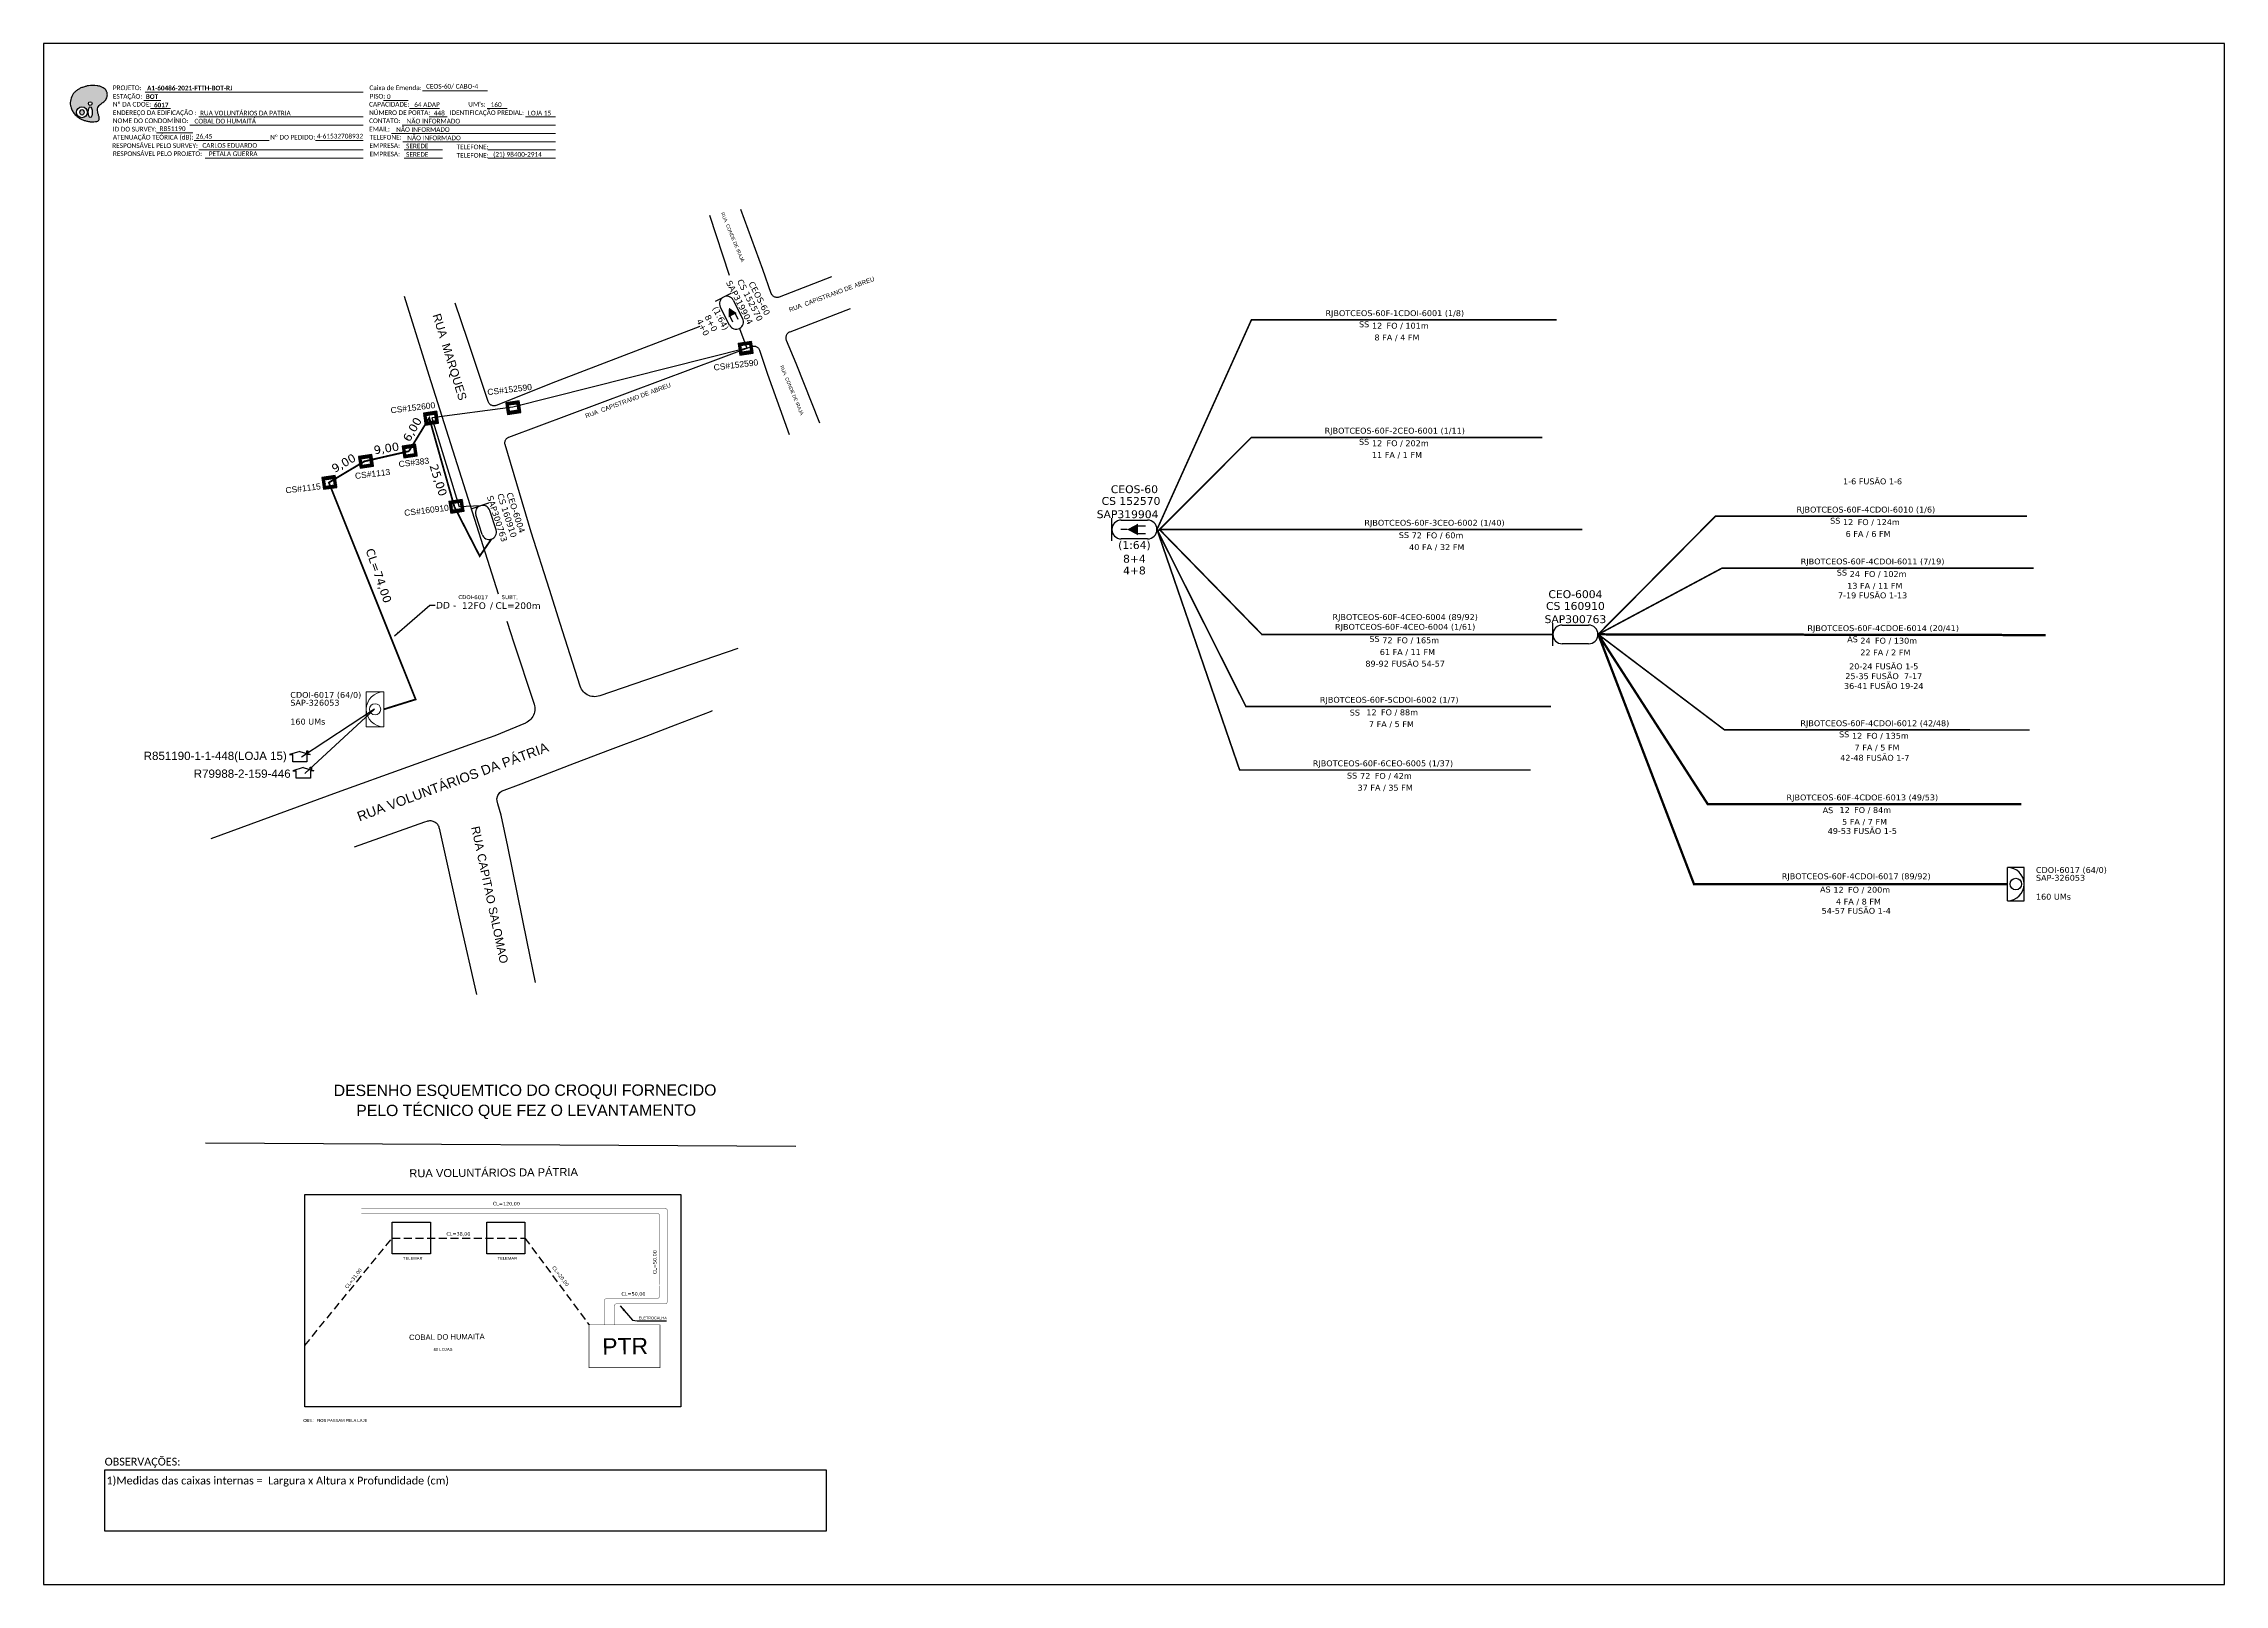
# Model space of a CAD drawing. Extents: x -4 to 837, y 1 to 595.
import ezdxf
from ezdxf.enums import TextEntityAlignment as Align

# ---------------------------------------------------------------- set-up
doc = ezdxf.new("R2010")
doc.units = 0
doc.linetypes.add('DASHED', pattern=[0.75, 0.5, -0.25])
doc.linetypes.add('PHANTOM2', pattern=[1.25, 0.625, -0.125, 0.125, -0.125, 0.125, -0.125])
for name, color, linetype in [('10.1-Caixas Subterrâneas', 5, 'Continuous'), ('CAP a instalar', 1, 'Continuous'), ('CAP a retirar', 3, 'Continuous'), ('CDO_INTERIOR', 1, 'Continuous'), ('celulas gpon', 7, 'Continuous'), ('CEO', 1, 'Continuous'), ('CEOS', 1, 'Continuous'), ('label_cabos', 7, 'Continuous'), ('Legenda', 1, 'Continuous'), ('QUADRA', 7, 'Continuous'), ('surveys', 7, 'Continuous'), ('surveys legendas', 7, 'Continuous')]:
    doc.layers.add(name, color=color, linetype=linetype)
for name, color, linetype, lineweight in [('20.1-CDO_INTERIOR', 1, 'Continuous', 0), ('Segmento Logradouro Texto', 238, 'Continuous', 0), ('Texto_Cabos', 1, 'Continuous', 20)]:
    doc.layers.add(name, color=color, linetype=linetype, lineweight=lineweight)
doc.layers.add('DROP DE CLIENTE', color=140, linetype='Continuous', plot=False)
doc.layers.add('EXTRA', color=50, linetype='Continuous', plot=False)
doc.styles.add('ARIAL', font='arial.ttf')
doc.styles.add('DIGICADE', font='arial.ttf')
doc.styles.add('MtXpl_Calibri', font='calibri.ttf')
doc.styles.add('siredit', font='verdana.ttf')
doc.styles.add('WMF-Calibri0', font='calibri.ttf')
doc.styles.add('WMF-Calibri1', font='calibrib.ttf')
doc.linetypes.add('FENCELINE1', pattern='A,0.25,-0.1,[133,ltypeshp.shx,S=0.1,R=0,X=-0.1,Y=0],-0.1,1', length=1.45)
doc.dimstyles.new('CC', dxfattribs={"dimtxt": 1, "dimasz": 2, "dimexe": 0.18, "dimexo": 0.0625, "dimgap": 0.09, "dimtad": 0, "dimdec": 0, "dimrnd": 1, "dimzin": 0, "dimdsep": 46, "dimtxsty": 'siredit', "dimblk": 'NONE', "dimcen": 0, "dimse1": 1, "dimse2": 1, "dimsd1": 1, "dimsd2": 1, "dimclrt": 7, "dimadec": 0, "dimazin": 0, "dimtfac": 1, "dimtdec": 0, "dimtofl": 0, "dimtmove": 0, "dimatfit": 3, "dimfxl": 0, "dimtolj": 1, "dimtzin": 0, "dimarcsym": 0})
doc.dimstyles.new('ISO-25', dxfattribs={"dimtxt": 2.5, "dimasz": 2.5, "dimexe": 1.25, "dimexo": 0.625, "dimtad": 1, "dimtxsty": 'Standard', "dimcen": 2.5, "dimadec": 0, "dimazin": 0, "dimtfac": 1, "dimtmove": 0, "dimatfit": 3, "dimfxl": 0, "dimarcsym": 0})

# ---------------------------------------------------------------- blocks, each defined once
blk = doc.blocks.new('OI')
h = blk.add_hatch(color=40)
edge = h.paths.add_edge_path()
edge.add_spline(control_points=[(4.35, -0.67), (3.92, -0.99), (3.26, -1.5), (2.81, -2.59), (2.9, -3.5), (3.06, -4.27), (3.31, -4.85), (3.37, -5.39), (3.4, -5.88), (3.2, -6.4), (2.54, -6.61), (1.65, -6.63), (0.55, -6.67), (-0.56, -6.42), (-1.61, -6.14), (-2.77, -5.61), (-3.92, -4.77), (-4.89, -3.7), (-5.34, -2.65), (-5.6, -1.94), (-5.85, -0.96), (-5.71, 0.47), (-5.1, 2.02), (-4.14, 3.02), (-3.3, 3.61), (-2.37, 4.16), (-1.36, 4.44), (-0.56, 4.7), (0.79, 4.85), (2.24, 4.97), (3.79, 4.57), (4.67, 4.21), (5.44, 3.65), (5.76, 2.99), (6.03, 2.21), (6.01, 1.46), (5.72, 0.64), (5.31, 0.08), (4.88, -0.38), (4.51, -0.55), (4.35, -0.67)], knot_values=[0, 0, 0, 0, 1.60434, 2.417191, 3.427595, 4.282808, 4.776746, 5.304182, 5.888771, 6.258406, 6.858137, 7.79129, 8.986195, 10.124242, 11.187857, 12.242908, 13.953784, 15.414161, 16.515391, 17.349188, 17.675853, 19.552021, 21.515531, 22.568638, 23.63245, 24.621084, 25.782718, 26.745347, 27.142653, 29.870543, 31.004649, 31.921532, 32.709589, 33.801391, 34.042471, 35.192333, 35.971461, 36.628871, 37.254359, 37.836911, 37.836911, 37.836911, 37.836911], degree=3, periodic=0)
h.paths.add_polyline_path([(1.13, -0.87, -1), (-0.04, -0.87, -1)], flags=16)
edge = h.paths.add_edge_path(flags=16)
edge.add_ellipse((0.56, -3.59), major_axis=(-0.02, 1.71), ratio=0.361305, start_angle=0, end_angle=360)
h.paths.add_polyline_path([(-0.36, -3.62, -1), (-3.8, -3.62, -1)], flags=16)
edge = h.paths.add_edge_path(flags=0)
edge.add_ellipse((-2.08, -3.62), major_axis=(0, 0.885), ratio=0.758294, start_angle=0, end_angle=360)
at = {"color": 40}
for centre, radius in [((-2.08, -3.62), 1.72), ((0.54, -0.87), 0.587)]:
    blk.add_circle(centre, radius, dxfattribs=at)
blk.add_ellipse((-2.08, -3.62), major_axis=(0, 0.885), ratio=0.758294, start_param=-3.141592653589792, end_param=3.141592653589792, dxfattribs=at)
blk.add_ellipse((0.56, -3.59), major_axis=(-0.02, 1.71), ratio=0.361305, dxfattribs=at)
at = {"color": 40, "start_tangent": (-0.800898, -0.598801), "end_tangent": (-0.800898, -0.598801)}
blk.add_spline([(4.35, -0.67), (3.2, -1.78), (2.9, -2.54), (2.92, -3.55), (3.12, -4.38), (3.28, -4.85), (3.37, -5.37), (3.35, -5.95), (3.2, -6.29), (2.66, -6.55), (1.73, -6.63), (0.54, -6.62), (-0.58, -6.41), (-1.6, -6.11), (-2.56, -5.67), (-3.95, -4.67), (-4.89, -3.56), (-5.37, -2.56), (-5.64, -1.78), (-5.72, -1.46), (-5.63, 0.42), (-4.84, 2.22), (-4.13, 2.99), (-3.27, 3.62), (-2.4, 4.09), (-1.3, 4.47), (-0.37, 4.72), (0.02, 4.77), (2.75, 4.8), (3.85, 4.53), (4.69, 4.16), (5.31, 3.68), (5.85, 2.73), (5.93, 2.5), (5.94, 1.35), (5.67, 0.62), (5.29, 0.08), (4.84, -0.36), (4.35, -0.67)], degree=3, dxfattribs=at)
blk = doc.blocks.new('SURVEY_SURVEY')
for p, q in [((0, 0.0000127), (-0.0000126, 0.000009)), ((-0.0000126, 0.000009), (-0.0000086, 0.000009)), ((-0.0000086, 0), (-0.0000086, 0.000009)), ((0.0000086, 0), (-0.0000086, 0)), ((0, 0.0000127), (0.0000126, 0.000009)), ((0.0000084, 0.0000132), (0.0000098, 0.0000132)), ((0.0000084, 0.0000103), (0.0000084, 0.0000132)), ((0.0000126, 0.000009), (0.0000086, 0.000009)), ((0.0000086, 0.000009), (0.0000086, 0)), ((0.0000098, 0.0000132), (0.0000098, 0.0000099))]:
    blk.add_line(p, q)
blk = doc.blocks.new('_None')
blk = doc.blocks.new('LEGENDA DOS CABOS')
at = {"layer": 'label_cabos', "color": 0, "style": 'siredit'}
for tag, p in [('TIPO_CABO', (2.74, 0.52)), ('ID', (4.24, 1.63)), ('CABO', (6.16, 0.47)), ('/', (9.19, 0.47)), ('METROS', (14.36, 0.47)), ('XX', (14.31, 1.67))]:
    blk.add_attdef(tag, text='', height=1, rotation=359.69, dxfattribs=at).set_placement(p, align=Align.MIDDLE_CENTER)
blk = doc.blocks.new('*X8')
at = {"color": 0, "linetype": 'Continuous'}
for p, q in [((-1.25, 0.34099), (-0.49099, 1.1)), ((-1.25, 0.517767), (-0.667767, 1.1)), ((-1.25, 0.694544), (-0.844544, 1.1)), ((-1.25, 0.87132), (-1.02132, 1.1)), ((-1.25, 1.048097), (-1.198097, 1.1)), ((-1.25, 0.164214), (-0.8035, 0.610714)), ((-1.25, -0.012563), (-0.8035, 0.433937)), ((-1.25, -0.18934), (-0.8035, 0.25716)), ((-1.25, -0.366117), (-0.8035, 0.080383)), ((-0.789214, 0.625), (-0.314214, 1.1)), ((-0.612437, 0.625), (-0.137437, 1.1)), ((-0.43566, 0.625), (0.03934, 1.1)), ((-0.258883, 0.625), (0.216117, 1.1)), ((-0.082107, 0.625), (0.392893, 1.1)), ((0.09467, 0.625), (0.56967, 1.1)), ((0.271447, 0.625), (0.746447, 1.1)), ((0.448223, 0.625), (0.923223, 1.1)), ((0.625, 0.625), (1.1, 1.1)), ((0.801777, 0.625), (1.25, 1.073223)), ((0.8035, 0.449947), (1.25, 0.896447)), ((0.8035, 0.27317), (1.25, 0.71967)), ((0.8035, 0.096393), (1.25, 0.542893)), ((0.8035, -0.080383), (1.25, 0.366117)), ((0.8035, -0.25716), (1.25, 0.18934)), ((0.8035, -0.433937), (1.25, 0.012563)), ((-1.25, -0.542893), (-0.8035, -0.096393)), ((-1.25, -0.71967), (-0.8035, -0.27317)), ((-1.25, -0.896447), (-0.8035, -0.449947)), ((-1.25, -1.073223), (-0.801777, -0.625)), ((-1.1, -1.1), (-0.625, -0.625)), ((-0.923223, -1.1), (-0.448223, -0.625)), ((-0.746447, -1.1), (-0.271447, -0.625)), ((-0.56967, -1.1), (-0.09467, -0.625)), ((-0.392893, -1.1), (0.082107, -0.625)), ((-0.216117, -1.1), (0.258883, -0.625)), ((-0.03934, -1.1), (0.43566, -0.625)), ((0.137437, -1.1), (0.612437, -0.625)), ((0.314214, -1.1), (0.789214, -0.625)), ((0.49099, -1.1), (1.25, -0.34099)), ((0.667767, -1.1), (1.25, -0.517767)), ((0.8035, -0.610714), (1.25, -0.164214)), ((0.844544, -1.1), (1.25, -0.694544)), ((1.02132, -1.1), (1.25, -0.87132)), ((1.198097, -1.1), (1.25, -1.048097))]:
    blk.add_line(p, q, dxfattribs=at)
blk = doc.blocks.new('MANHOLE_MQ')
at = {"color": 0, "linetype": 'Continuous'}
for p, q in [((0.0000062, 0.0000057), (-0.0000063, 0.0000057)), ((-0.0000063, 0.0000057), (-0.0000063, -0.0000053)), ((-0.000004, 0.0000033), (0.000004, 0.0000033)), ((-0.000004, -0.0000029), (-0.000004, 0.0000033)), ((0.000004, 0.0000033), (0.000004, -0.0000029)), ((0.0000062, -0.0000053), (0.0000062, 0.0000057)), ((-0.0000063, -0.0000053), (0.0000062, -0.0000053)), ((0.000004, -0.0000029), (-0.000004, -0.0000029)), ((0.000004, -0.0000029), (0.000004, -0.0000029))]:
    blk.add_line(p, q, dxfattribs=at)
at = {"color": 0, "linetype": 'Continuous', "xscale": 5e-06, "yscale": 5e-06, "zscale": 1e-05}
blk.add_blockref('*X8', (0, 0.0000002), dxfattribs=at)

msp = doc.modelspace()

# ---------------------------------------------------------------- linework, layer by layer
for p, q in [((837.17, 595.26), (-3.83, 595.26)), ((-3.83, 595.26), (-3.83, 1.26)), ((837.17, 1.26), (837.17, 595.26)), ((-3.83, 1.26), (837.17, 1.26))]:
    msp.add_line(p, q)
at = {"color": 7, "lineweight": 0}
for points in [[(34.76, 573.3), (41.31, 573.3)], [(35.28, 576.58), (119.43, 576.58)], [(127.22, 573.34), (136.71, 573.34)], [(142.27, 577.07), (167.4, 577.07)], [(37.42, 570.23), (45.13, 570.23)], [(52.58, 563.88), (119.43, 563.88)], [(55.99, 566.99), (119.43, 566.99)], [(134.39, 563.88), (193.56, 563.88)], [(137.27, 570.23), (148.89, 570.23)], [(144.86, 566.99), (151.8, 566.99)], [(167.22, 570.23), (174.88, 570.23)], [(182.03, 566.99), (193.54, 566.99)], [(39.74, 560.82), (53.69, 560.82)], [(54.28, 557.85), (83.14, 557.85)], [(101.02, 557.85), (119.45, 557.85)], [(130.35, 560.64), (193.56, 560.64)], [(134.64, 557.41), (193.56, 557.41)], [(55.99, 554.29), (119.43, 554.29)], [(58.48, 551.06), (119.43, 551.06)], [(135.24, 554.29), (150.04, 554.29)], [(135.24, 551.06), (150.04, 551.06)], [(167.49, 554.29), (193.56, 554.29)], [(167.52, 551.06), (193.56, 551.06)]]:
    msp.add_lwpolyline(points, dxfattribs=at)
at = {"color": 1, "linetype": 'DASHED', "ltscale": 6, "const_width": 0.127}
for points in [[(236.64, 136.16), (236.64, 145.45, 0.414214), (235.8, 146.3), (118.66, 146.3)], [(233.6, 113), (233.73, 143.39, 0.414214), (232.89, 144.23), (118.66, 144.23)], [(212.41, 101.31), (212.41, 110.6, -0.414214), (213.25, 111.44), (232.76, 111.44, 0.414214), (233.6, 112.28), (233.6, 113.72)]]:
    msp.add_lwpolyline(points, format="xyb", dxfattribs=at)
at = {"color": 3, "linetype": 'DASHED', "ltscale": 6}
msp.add_lwpolyline([(96.94, 93.38), (130.61, 134.78), (181.78, 134.78), (206.5, 101.31)], dxfattribs=at)
at = {"color": 1, "linetype": 'DASHED', "ltscale": 6}
msp.add_lwpolyline([(216.17, 101.31, 0.127, 0.127, 0), (216.17, 108.53, 0.127, 0.127, -0.414214), (217.02, 109.38, 0.127, 0.127, 0), (235.8, 109.38, 0.127, 0.127, 0.414214), (236.64, 110.22, 0.127, 0.127, 0), (236.64, 136.16, 0, 0, 0)], format="xyseb", dxfattribs=at)
at = {"color": 7, "linetype": 'PHANTOM2', "ltscale": 8, "const_width": 0.211}
msp.add_lwpolyline([(206.5, 101.31), (233.88, 101.31), (233.88, 84.84), (206.5, 84.84)], close=True, dxfattribs=at)
at = {"color": 0}
msp.add_lwpolyline([(19.73, 45.46), (297.98, 45.46), (297.98, 21.75), (19.73, 21.75)], close=True, dxfattribs=at)
at = {"layer": '20.1-CDO_INTERIOR', "color": 1, "lineweight": 18}
msp.add_lwpolyline([(120.61, 345.39), (120.6, 331.85), (127.37, 331.85), (127.38, 345.39)], close=True, dxfattribs=at)
msp.add_circle((123.99, 338.62), 2.17, dxfattribs=at)
msp.add_arc((127.38, 338.62), 6.77, 89.97241, 269.97241, dxfattribs=at)
at = {"layer": 'CAP a instalar', "color": 7, "linetype": 'Continuous', "ltscale": 5}
for p, q in [((264.53, 485.49), (267.38, 477.86)), ((267.38, 477.86), (177.15, 455.05)), ((177.15, 455.05), (145.92, 450.98)), ((145.92, 450.98), (156.44, 416.63)), ((164.61, 417.12), (156.44, 416.63)), ((156.44, 416.63), (156.44, 416.63))]:
    msp.add_line(p, q, dxfattribs=at)
at = {"layer": 'CAP a instalar', "linetype": 'FENCELINE1', "ltscale": 7}
for points, const_width in [([(154.54, 416.8), (144.89, 450.96), (137.07, 438.13)], 0.702), ([(137.07, 438.13), (119.84, 434.2), (106.17, 426.04), (139.64, 342.44), (127.38, 338.62)], 0.702), ([(168.85, 404.23), (164.34, 397.68), (154.54, 416.8), (154.54, 416.8)], 0.702), ([(595.72, 367.48), (632.61, 271.26), (753.53, 271.26)], 0.899)]:
    msp.add_lwpolyline(points, dxfattribs=dict(at, const_width=const_width))
at = {"layer": 'CAP a instalar', "color": 7, "linetype": 'FENCELINE1', "ltscale": 7, "const_width": 0.899}
for points in [[(595.64, 367.53), (768.29, 367.24)], [(758.85, 302.06), (637.93, 302.06), (595.72, 367.48)]]:
    msp.add_lwpolyline(points, dxfattribs=at)
at = {"layer": 'CAP a retirar', "color": 7, "linetype": 'Continuous', "const_width": 0.605}
for points in [[(579.68, 488.74), (461.97, 488.8), (425.53, 407.95)], [(426.01, 407.47), (461.97, 443.45), (574.2, 443.45)], [(595.61, 367.47), (640.91, 413.07), (761.1, 413.07)], [(569.64, 315.21), (457.41, 315.21), (425.53, 407.95)], [(577.53, 339.71), (459.82, 339.71), (425.53, 407.95)], [(589.53, 407.95), (426.49, 407.95)], [(426.49, 407.95), (465.98, 367.49), (578.21, 367.49)], [(763.66, 393.01), (643.49, 393.07), (595.61, 367.47)], [(762.07, 330.65), (644.36, 330.71), (595.67, 367.53)]]:
    msp.add_lwpolyline(points, dxfattribs=at)
at = {"layer": 'CDO_INTERIOR'}
for p, q in [((759.96, 277.69), (753.53, 277.69)), ((759.95, 264.84), (759.96, 277.69)), ((753.53, 264.84), (759.95, 264.84))]:
    msp.add_line(p, q, dxfattribs=at)
msp.add_lwpolyline([(753.53, 264.84), (753.53, 277.69)], dxfattribs=at)
msp.add_circle((756.74, 271.26), 2.22, dxfattribs=at)
msp.add_arc((753.53, 271.26), 6.42, 269.97241, 89.97241, dxfattribs=at)
at = {"layer": 'CEO', "color": 5}
for p, q in [((165.29, 406.04), (162.83, 413.57)), ((170.66, 407.79), (168.2, 415.32)), ((581.83, 371.1), (591.98, 371.1)), ((591.98, 363.87), (581.83, 363.87))]:
    msp.add_line(p, q, dxfattribs=at)
for points in [[(161.4, 416.07), (167.88, 418.19)], [(578.21, 363.12), (578.21, 371.85)]]:
    msp.add_lwpolyline(points, dxfattribs=at)
for centre, radius, start, end in [((165.52, 414.44), 2.82, 18.07852, 198.07852), ((167.97, 406.91), 2.82, 198.07852, 18.07852), ((581.83, 367.49), 3.62, 90, 270), ((591.98, 367.49), 3.62, 270, 90)]:
    msp.add_arc(centre, radius, start, end, dxfattribs=at)
at = {"layer": 'CEOS', "color": 7}
for p, q in [((262.13, 496.34), (265.75, 489.29)), ((260.73, 486.71), (257.1, 493.75)), ((411.76, 411.57), (421.91, 411.57)), ((421.91, 404.33), (411.76, 404.33))]:
    msp.add_line(p, q, dxfattribs=at)
for points in [[(255.3, 496), (261.35, 499.11)], [(260.76, 490.13), (261.86, 487.99)], [(262.85, 491.2), (263.95, 489.06)], [(408.14, 403.59), (408.14, 412.31)], [(414.03, 407.95), (411.59, 407.95)], [(418.04, 409.38), (421.12, 409.38)], [(418.04, 406.37), (421.12, 406.37)]]:
    msp.add_lwpolyline(points, dxfattribs=at)
for points in [[(260.43, 493.47, 0, 3.49, 0), (261.92, 490.56, 3.49, 3.49, 0)], [(414.03, 407.95, 0, 4.47, 0), (418.22, 407.95, 4.47, 4.47, 0)]]:
    msp.add_lwpolyline(points, format="xyseb", dxfattribs=at)
for centre, radius, start, end in [((259.62, 495.04), 2.82, 27.23183, 207.23183), ((263.24, 488), 2.82, 207.23183, 27.23183), ((411.76, 407.95), 3.62, 90, 270), ((421.91, 407.95), 3.62, 270, 90)]:
    msp.add_arc(centre, radius, start, end, dxfattribs=at)
at = {"layer": 'DROP DE CLIENTE'}
for points in [[(123.74, 338.66), (95.57, 320.11)], [(123.74, 338.66), (96.89, 313.86)]]:
    msp.add_lwpolyline(points, dxfattribs=at)
at = {"layer": 'DROP DE CLIENTE', "color": 7}
msp.add_lwpolyline([(58.56, 171.53), (286.24, 170.22)], dxfattribs=at)
msp.add_lwpolyline([(241.95, 69.65), (96.94, 69.65), (96.94, 151.54), (241.95, 151.54)], close=True, dxfattribs=at)
at = {"layer": 'DROP DE CLIENTE', "color": 5}
for points in [[(130.61, 140.87), (145.32, 140.87), (145.32, 128.7), (130.61, 128.7)], [(167.08, 140.87), (181.78, 140.87), (181.78, 128.7), (167.08, 128.7)]]:
    msp.add_lwpolyline(points, close=True, dxfattribs=at)
at = {"layer": 'QUADRA', "color": 4}
for p, q in [((252.93, 529.07), (260.49, 506.03)), ((159.58, 481.14), (154.89, 495.22)), ((167.61, 457.23), (159.58, 481.14)), ((249.26, 486.18), (195.21, 465.45)), ((193.6, 464.82), (170.71, 455.78)), ((195.19, 465.45), (193.6, 464.82)), ((195.21, 465.45), (195.19, 465.45)), ((167.7, 457), (167.61, 457.23)), ((167.81, 456.78), (167.7, 457)), ((167.95, 456.57), (167.81, 456.78)), ((168.1, 456.38), (167.95, 456.57)), ((168.28, 456.21), (168.1, 456.38)), ((168.48, 456.05), (168.28, 456.21)), ((168.68, 455.92), (168.48, 456.05)), ((168.91, 455.82), (168.68, 455.92)), ((169.14, 455.73), (168.91, 455.82)), ((169.38, 455.66), (169.14, 455.73)), ((169.63, 455.63), (169.38, 455.66)), ((169.86, 455.62), (169.63, 455.63)), ((170.11, 455.64), (169.86, 455.62)), ((170.36, 455.68), (170.11, 455.64)), ((170.59, 455.75), (170.36, 455.68)), ((170.71, 455.78), (170.59, 455.75))]:
    msp.add_line(p, q, dxfattribs=at)
for points in [[(300.01, 505.35), (279.87, 497.56), (279.64, 497.49), (279.4, 497.44), (279.15, 497.41), (278.91, 497.41), (278.66, 497.43), (278.42, 497.49), (278.19, 497.55), (277.96, 497.66), (277.75, 497.79), (277.54, 497.93), (277.37, 498.09), (277.2, 498.28), (277.05, 498.47), (276.92, 498.69), (276.82, 498.92), (276.8, 498.98), (273.58, 508.13), (265.02, 531.33)], [(135.17, 497.88), (144.68, 467.5), (171.49, 383.17)], [(307.24, 492.96), (283.9, 484.08), (283.67, 483.97), (283.47, 483.85), (283.26, 483.71), (283.08, 483.54), (282.91, 483.36), (282.77, 483.16), (282.64, 482.95), (282.54, 482.73), (282.47, 482.49), (282.41, 482.25), (282.39, 482.01), (282.39, 481.76), (282.41, 481.51), (282.46, 481.27), (282.54, 481.03), (282.56, 480.97), (286.29, 472.01), (295.44, 449.04)], [(191.25, 384.86), (184.2, 406.95), (174.15, 440.68), (174.09, 440.91), (174.06, 441.16), (174.05, 441.41), (174.08, 441.66), (174.11, 441.89), (174.18, 442.13), (174.28, 442.36), (174.39, 442.58), (174.54, 442.79), (174.7, 442.97), (174.88, 443.14), (175.07, 443.3), (175.28, 443.43), (175.5, 443.53), (175.59, 443.56), (269.2, 478.53), (269.43, 478.6), (269.67, 478.65), (269.92, 478.67), (270.17, 478.67), (270.41, 478.65), (270.65, 478.59), (270.89, 478.52), (271.11, 478.41), (271.32, 478.28), (271.52, 478.14), (271.7, 477.98), (271.86, 477.79), (272.01, 477.59), (272.14, 477.38), (272.23, 477.14), (272.25, 477.08), (275.37, 467.89), (283.66, 444.59)], [(195.43, 371.72), (191.25, 384.86)], [(174.83, 372.65), (176.38, 367.79), (177.28, 365.03), (185.3, 340.62), (185.45, 340.02), (185.56, 339.41), (185.59, 338.79), (185.56, 338.18), (185.46, 337.57), (185.31, 336.98), (185.08, 336.4), (184.8, 335.84), (184.47, 335.32), (184.08, 334.84), (183.65, 334.4), (183.17, 334.01), (182.65, 333.67), (182.1, 333.39), (181.96, 333.33), (170.2, 328.43), (163.61, 326.04)], [(263.94, 362.01), (210.61, 343.8), (210.01, 343.63), (209.41, 343.52), (208.79, 343.48), (208.17, 343.5), (207.56, 343.6), (206.96, 343.75), (206.38, 343.96), (205.83, 344.23), (205.3, 344.56), (204.82, 344.94), (204.38, 345.37), (203.98, 345.85), (203.64, 346.36), (203.35, 346.9), (203.12, 347.48), (203.08, 347.6), (195.43, 371.72)], [(185.83, 233.31), (182.68, 248.93), (175.22, 285.67), (172.57, 297.77), (171.33, 302.14), (171.1, 303.28), (171, 304.1), (171.27, 305.39), (172.06, 306.5), (172.79, 307.12), (180.33, 309.95), (191.21, 314.13), (200.86, 317.8), (214.79, 323.11), (228.5, 328.29), (239.83, 332.63), (253.3, 337.77), (254.17, 338.1)], [(163.61, 326.04), (109.42, 306.61)], [(109.42, 306.61), (60.62, 288.69)], [(116.03, 285.54), (143.18, 295.22), (144.03, 295.52), (144.39, 295.62), (144.75, 295.68), (145.12, 295.71), (145.5, 295.69), (145.86, 295.65), (146.22, 295.55), (146.57, 295.43), (146.9, 295.27), (147.22, 295.07), (147.5, 294.84), (147.77, 294.59), (148.01, 294.3), (148.22, 294), (148.4, 293.66), (148.53, 293.32), (148.64, 292.97), (148.64, 292.96), (148.68, 292.77), (156.6, 257.52), (163.09, 228.62)]]:
    msp.add_lwpolyline(points, dxfattribs=at)

# ---------------------------------------------------------------- block references
at = {"color": 7, "xscale": 1.213923925163967, "yscale": 1.213923925163967, "zscale": 1.213923925163967, "rotation": 0.1532896023949059}
msp.add_blockref('OI', (13.47, 573.2), dxfattribs=at)
at = {"layer": '10.1-Caixas Subterrâneas', "color": 30, "xscale": 415851.8675817341, "yscale": 415851.8675817341, "zscale": 415851.8675817341, "rotation": 188.4203715481282}
for p in [(266.9, 477.91), (177.24, 455), (145.49, 450.95), (137.32, 438.25), (120.42, 434.28), (106.36, 426.15), (155.36, 416.99)]:
    msp.add_blockref('MANHOLE_MQ', p, dxfattribs=at)
at = {"layer": 'label_cabos', "color": 0}
ref = msp.add_blockref('LEGENDA DOS CABOS', (147.16, 378.75), dxfattribs=dict(at, xscale=3.187282480928618, yscale=3.187282480928618, zscale=3.187282480928618))
ref.add_attrib('ID', 'CDOI-6017', dxfattribs={"layer": 'EXTRA', "height": 1.53, "rotation": 359.69001, "style": 'siredit'}).set_placement((161.83, 381.85), align=Align.MIDDLE_CENTER)
ref.add_attrib('CABO', '12FO', dxfattribs={"layer": 'Legenda', "color": 7, "height": 2.55, "rotation": 359.69001, "style": 'siredit'}).set_placement((162.1, 378.58), align=Align.MIDDLE_CENTER)
ref.add_attrib('METROS', 'CL=200m', dxfattribs={"layer": 'Legenda', "color": 7, "height": 2.55, "rotation": 359.69001, "style": 'siredit'}).set_placement((179.14, 378.58), align=Align.MIDDLE_CENTER)
ref.add_attrib('XX', 'SUBT.', dxfattribs={"layer": 'EXTRA', "height": 1.53, "rotation": 359.69001, "style": 'siredit'}).set_placement((175.94, 381.85), align=Align.MIDDLE_CENTER)
ref.add_attrib('/', '/', dxfattribs={"layer": 'Legenda', "color": 7, "height": 2.55, "rotation": 359.69001, "style": 'siredit'}).set_placement((168.86, 378.58), align=Align.MIDDLE_CENTER)
ref.add_attrib('TIPO_CABO', 'DD -', dxfattribs={"layer": 'Legenda', "color": 7, "height": 2.55, "rotation": 359.69001, "style": 'siredit'}).set_placement((151.35, 378.73), align=Align.MIDDLE_CENTER)
at = {"layer": 'surveys', "color": 255, "xscale": 318728.2480928619, "yscale": 318728.2480928619, "zscale": 318728.2480928619}
for p in [(94.98, 318.34), (96.3, 312.09)]:
    msp.add_blockref('SURVEY_SURVEY', p, dxfattribs=at)

# ---------------------------------------------------------------- texts
at = {"color": 7, "lineweight": 0, "style": 'WMF-Calibri0'}
for s, height, p in [('PROJETO:', 1.793, (22.88, 577.33)), ('ESTAÇÃO:', 1.793, (22.88, 574.05)), ('Nº DA CDOE:', 1.7927, (22.88, 570.98)), ('CAPACIDADE:', 1.7927, (121.7, 570.98)), ('Caixa de Emenda:', 1.7927, (121.81, 577.33)), ('PISO:', 1.793, (121.88, 574.09)), ("UM's:", 1.793, (159.95, 570.98)), ('ENDEREÇO DA EDIFICAÇÃO :', 1.7927, (22.88, 567.74)), ('NOME DO CONDOMÍNIO:', 1.7927, (22.88, 564.63)), ('CONTATO:', 1.793, (121.7, 564.63)), ('NÚMERO DE PORTA:', 1.7927, (121.7, 567.74)), ('IDENTIFICAÇÃO PREDIAL:', 1.7927, (152.78, 567.74)), ('RESPONSÁVEL PELO SURVEY:', 1.7927, (22.63, 555.04)), ('ATENUAÇÃO TEÓRICA (dB):', 1.7927, (22.88, 558.28)), ('ID DO SURVEY:', 1.7927, (22.88, 561.39)), ('Nº DO PEDIDO:', 1.7927, (83.56, 558.28)), ('EMAIL:', 1.793, (121.7, 561.39)), ('TELEFONE:', 1.793, (121.88, 558.28)), ('EMPRESA:', 1.793, (121.88, 555.04)), ('TELEFONE:', 1.793, (155.47, 554.54)), ('RESPONSÁVEL PELO PROJETO:', 1.7927, (22.88, 551.93)), ('EMPRESA:', 1.793, (121.88, 551.8)), ('TELEFONE:', 1.793, (155.47, 551.3))]:
    msp.add_text(s, height=height, dxfattribs=at).set_placement(p)
at = {"color": 7}
for s, height, style, p in [('BOT', 1.793, 'WMF-Calibri1', (35.56, 573.95)), ('A1-60486-2021-FTTH-BOT-RJ', 1.7927, 'WMF-Calibri1', (36.07, 577.23)), ('0', 1.79, 'WMF-Calibri0', (128.58, 573.94)), (' 64 ADAP', 1.793, 'WMF-Calibri0', (138.45, 570.85)), ('CEOS-60/ CABO-4', 1.7927, 'WMF-Calibri0', (143.66, 577.91)), ('160', 1.793, 'WMF-Calibri0', (168.57, 570.83)), ('R851190', 1.793, 'WMF-Calibri0', (40.9, 561.56)), ('COBAL DO HUMAITÁ', 1.7927, 'WMF-Calibri0', (54.36, 564.48)), ('RUA VOLUNTÁRIOS DA PATRIA', 1.7927, 'WMF-Calibri0', (56.5, 567.58)), ('NÃO INFORMADO', 1.7927, 'WMF-Calibri0', (136.17, 564.48)), ('448', 1.793, 'WMF-Calibri0', (146.64, 567.59)), ('LOJA 15', 1.793, 'WMF-Calibri0', (182.92, 567.59)), ('26,45', 1.793, 'WMF-Calibri0', (54.87, 558.62)), ('CARLOS EDUARDO', 1.7927, 'WMF-Calibri0', (57.39, 555.13)), ('4-61532708932', 1.7927, 'WMF-Calibri0', (101.52, 558.69)), ('NÃO INFORMADO', 1.7927, 'WMF-Calibri0', (132.13, 561.24)), ('SEREDE', 1.793, 'WMF-Calibri0', (135.95, 554.89)), ('NÃO INFORMADO', 1.7927, 'WMF-Calibri0', (136.41, 558.01)), ('PETALA GUERRA', 1.7927, 'WMF-Calibri0', (59.88, 551.9)), ('SEREDE', 1.793, 'WMF-Calibri0', (135.95, 551.66)), ('(21) 98400-2914', 1.7927, 'WMF-Calibri0', (169.53, 551.66))]:
    msp.add_text(s, height=height, dxfattribs=dict(at, style=style)).set_placement(p)
at = {"color": 7, "style": 'WMF-Calibri1'}
msp.add_text('6017', height=1.793, dxfattribs=at).set_placement((41.51, 570.69), align=Align.CENTER)
for s, style, p in [('OBSERVAÇÕES:', 'WMF-Calibri0', (19.71, 47.08)), ('1)Medidas das caixas internas =  Largura x Altura x Profundidade (cm)', 'MtXpl_Calibri', (20.4, 39.78))]:
    msp.add_text(s, height=3, dxfattribs=dict(style=style)).set_placement(p)
at = {"color": 1, "insert": (225.68, 103.42), "char_height": 1.0553, "attachment_point": 7, "style": 'ARIAL'}
msp.add_mtext('ELETROCALHA\\P', dxfattribs=at)
at = {"layer": '10.1-Caixas Subterrâneas', "color": 30, "style": 'ARIAL'}
for s, p in [('CS#152590', (254.7, 469.21)), ('CS#152590', (167.43, 459.72)), ('CS#152600', (130.14, 452.71)), ('CS#1113', (116.4, 427.4)), ('CS#383', (133.22, 431.94)), ('CS#1115', (89.61, 421.84)), ('CS#160910', (135.37, 413.16))]:
    msp.add_text(s, height=2.343, rotation=6.86047, dxfattribs=at).set_placement(p)
at = {"layer": 'CDO_INTERIOR', "linetype": 'Continuous', "style": 'siredit'}
for s, height, p in [('CDOI-6017 (64/0)', 2.2673, (91.3, 344.18)), ('SAP-326053', 2.267, (91.3, 341.16)), ('160 UMs', 2.267, (91.3, 333.87)), ('CDOI-6017 (64/0)', 2.2673, (764.49, 276.68)), ('SAP-326053', 2.267, (764.49, 273.66)), ('160 UMs', 2.267, (764.49, 266.37))]:
    msp.add_text(s, height=height, rotation=359.97241, dxfattribs=at).set_placement(p, align=Align.MIDDLE_LEFT)
at = {"layer": 'celulas gpon', "color": 3, "style": 'siredit'}
for s, height, rotation, p in [('6,00', 3.226, 60.2927, (137.29, 441.45)), ('9,00', 3.226, 8.98668, (123.75, 436.9)), ('9,00', 3.226, 29.97408, (108.41, 429.71)), ('25,00', 3.226, 287.80259, (144.94, 432.53)), ('CL=74,00', 3.226, 289.07402, (120.31, 400)), ('CL=120,00', 1.362, 359.76209, (169.39, 147.38)), ('CL=38,00', 1.362, 359.76209, (151.5, 135.71)), ('CL=50,00', 1.362, 89.76209, (232.53, 120.83)), ('CL=31,00', 1.362, 52.16851, (113.34, 115.14)), ('CL=20,00', 1.362, 307.59401, (192.16, 123.36)), ('CL=50,00', 1.362, 359.76209, (219, 112.58))]:
    msp.add_text(s, height=height, rotation=rotation, dxfattribs=at).set_placement(p)
at = {"layer": 'CEO', "color": 5, "linetype": 'Continuous', "style": 'siredit'}
for s, p in [('SAP300763', (171.11, 412.11)), ('CS 160910', (174.9, 413.34)), ('CEO-6004', (178.26, 414.44))]:
    msp.add_text(s, height=2.36, rotation=288.07852, dxfattribs=at).set_placement(p, align=Align.MIDDLE_CENTER)
at = {"layer": 'CEO', "color": 7, "linetype": 'Continuous', "style": 'siredit'}
for s, p in [('CS 152570  ', (416.83, 418.94)), ('CEOS-60', (416.83, 423.47)), ('(1:64)', (416.83, 401.94)), ('8+4', (416.83, 396.67)), ('4+8', (416.83, 392.14))]:
    msp.add_text(s, height=3.023, dxfattribs=at).set_placement(p, align=Align.MIDDLE_CENTER)
at = {"layer": 'CEO', "color": 5, "linetype": 'Continuous', "style": 'siredit'}
for s, p in [('CS 160910', (586.9, 378.47)), ('CEO-6004', (586.9, 383.01)), ('SAP300763', (586.9, 373.37))]:
    msp.add_text(s, height=3.023, dxfattribs=at).set_placement(p, align=Align.MIDDLE_CENTER)
at = {"layer": 'CEOS', "color": 7, "linetype": 'Continuous', "style": 'siredit'}
for s, height, p in [('SAP319904    ', 2.3601, (265.51, 493.62)), ('CS 152570  ', 2.3601, (269.05, 495.45)), ('CEOS-60', 2.36, (272.2, 497.07)), ('4+0', 2.36, (250.45, 485.87)), ('8+0', 2.36, (253.6, 487.49)), ('(1:64)', 2.36, (257.26, 489.38))]:
    msp.add_text(s, height=height, rotation=297.23183, dxfattribs=at).set_placement(p, align=Align.MIDDLE_CENTER)
msp.add_text('SAP319904    ', height=3.023, dxfattribs=at).set_placement((416.83, 413.83), align=Align.MIDDLE_CENTER)
at = {"layer": 'Segmento Logradouro Texto', "color": 5, "linetype": 'Continuous', "style": 'DIGICADE'}
for s, height, rotation, p in [('RUA  CONDE DE IRAJÁ', 1.336, 292.69351, (257.28, 529.92)), ('RUA  CAPISTRANO DE ABREU', 1.7212, 20.3144, (283.96, 491.76)), ('RUA  MARQUES', 3.219, 287.2228, (146.11, 490.59)), ('RUA  CONDE DE IRAJÁ', 1.336, 292.69351, (280.12, 470.89)), ('RUA  CAPISTRANO DE ABREU', 1.7212, 20.3144, (205.42, 450.82)), ('RUA VOLUNTÁRIOS DA PÁTRIA', 3.7028, 20.3144, (117.95, 295.37)), ('RUA CAPITAO SALOMAO', 3.219, 281.96263, (161.06, 293.16)), ('RUA VOLUNTÁRIOS DA PÁTRIA', 3.0815, 0.47686, (137.19, 158.19))]:
    msp.add_text(s, height=height, rotation=rotation, dxfattribs=at).set_placement(p)
at = {"layer": 'Segmento Logradouro Texto', "color": 7, "linetype": 'Continuous', "style": 'DIGICADE'}
for s, p in [('DESENHO ESQUEMTICO DO CROQUI FORNECIDO  ', (108.04, 189.52)), ('PELO TÉCNICO QUE FEZ O LEVANTAMENTO', (116.73, 181.79))]:
    msp.add_text(s, height=4.3521, rotation=0.05905, dxfattribs=at).set_placement(p)
at = {"layer": 'surveys legendas', "color": 0, "style": 'ARIAL'}
for s, height, p in [('R851190-1-1-448(LOJA 15)', 3.1873, (34.76, 319.09)), ('R79988-2-159-446', 3.1873, (54.06, 312.22)), ('TELEMAR', 1.14, (134.76, 126.38)), ('TELEMAR', 1.14, (171.22, 126.38)), ('80 LOJAS', 1.14, (146.56, 91.28)), ('OBS.:  FIOS PASSAM PELA LAJE', 1.1402, (96.3, 63.87))]:
    msp.add_text(s, height=height, dxfattribs=at).set_placement(p)
for s, height, p in [('COBAL DO HUMAITA', 2.0991, (137.11, 95.44)), ('PTR', 6.315, (211.65, 89.81))]:
    msp.add_text(s, height=height, rotation=0.7039, dxfattribs=at).set_placement(p)
at = {"layer": 'Texto_Cabos', "color": 7, "linetype": 'Continuous', "style": 'siredit'}
for s, height, p in [('SS', 2.267, (505.41, 487.06)), ('8 FA / 4 FM', 2.2673, (518.08, 481.97)), ('SS', 2.267, (505.41, 441.74)), ('11 FA / 1 FM', 2.2673, (518.08, 436.65)), ('SS', 2.267, (687.09, 411.33)), ('SS', 2.267, (520.77, 405.78)), ('6 FA / 6 FM', 2.2673, (699.77, 406.24)), ('40 FA / 32 FM', 2.2673, (533.41, 401.15)), ('SS', 2.267, (689.67, 391.33)), ('13 FA / 11 FM', 2.2673, (702.35, 386.24)), ('SS', 2.267, (509.42, 365.77)), ('61 FA / 11 FM', 2.2673, (522.1, 360.68)), ('AS', 2.267, (693.76, 365.62)), ('22 FA / 2 FM', 2.2673, (706.43, 360.53)), ('SS', 2.267, (501.84, 337.37)), ('7 FA / 5 FM', 2.2673, (515.94, 332.91)), ('SS', 2.267, (690.54, 328.97)), ('7 FA / 5 FM', 2.2673, (703.22, 323.88)), ('SS', 2.267, (500.76, 313.07)), ('37 FA / 35 FM', 2.2673, (513.53, 308.4)), ('AS', 2.267, (684.29, 299.72)), ('5 FA / 7 FM', 2.2673, (698.39, 295.26))]:
    msp.add_text(s, height=height, dxfattribs=at).set_placement(p, align=Align.MIDDLE_CENTER)
for s, p in [('12', (512.39, 486.5)), ('12', (512.39, 441.19)), ('72', (527.72, 405.68)), ('12', (694.07, 410.78)), ('24', (696.65, 390.78)), ('72', (516.4, 365.22)), ('24', (700.74, 365.06)), ('12', (510.25, 337.45)), ('12', (697.52, 328.41)), ('72', (507.83, 312.94)), ('12', (692.7, 299.79))]:
    msp.add_text(s, height=2.267, dxfattribs=at).set_placement(p, align=Align.MIDDLE_RIGHT)
at = {"layer": 'Texto_Cabos', "color": 7, "style": 'siredit'}
for p in [(520.34, 486.5), (520.34, 441.19), (535.66, 405.68), (702.02, 410.78), (704.6, 390.78), (524.35, 365.22), (708.69, 365.06), (518.19, 337.45), (705.47, 328.41), (515.78, 312.94), (700.64, 299.79)]:
    msp.add_text('FO /', height=2.267, dxfattribs=at).set_placement(p, align=Align.MIDDLE_RIGHT)
at = {"layer": 'Texto_Cabos', "color": 7, "linetype": 'Continuous', "style": 'siredit'}
for s, p in [('101m', (521.34, 486.5)), ('202m', (521.34, 441.19)), ('124m', (703.03, 410.78)), ('102m', (705.61, 390.78)), ('165m', (525.36, 365.22)), ('130m', (709.69, 365.06)), ('88m', (519.2, 337.45)), ('135m', (706.48, 328.41)), ('42m', (516.79, 312.94)), ('84m', (701.65, 299.79))]:
    msp.add_text(s, height=2.267, dxfattribs=at).set_placement(p, align=Align.MIDDLE_LEFT)
at = {"layer": 'Texto_Cabos', "color": 7, "style": 'siredit'}
msp.add_text('60m', height=2.267, dxfattribs=at).set_placement((536.67, 405.68), align=Align.MIDDLE_LEFT)
at = {"layer": 'Texto_Cabos', "linetype": 'Continuous', "style": 'siredit'}
for s, height, p in [('AS', 2.267, (683.28, 269.15)), ('4 FA / 8 FM', 2.2673, (696.05, 264.49))]:
    msp.add_text(s, height=height, dxfattribs=at).set_placement(p, align=Align.MIDDLE_CENTER)
msp.add_text('12', height=2.267, dxfattribs=at).set_placement((690.35, 269.03), align=Align.MIDDLE_RIGHT)
at = {"layer": 'Texto_Cabos', "style": 'siredit'}
msp.add_text('FO /', height=2.267, dxfattribs=at).set_placement((698.3, 269.03), align=Align.MIDDLE_RIGHT)
at = {"layer": 'Texto_Cabos', "linetype": 'Continuous', "style": 'siredit'}
msp.add_text('200m', height=2.267, dxfattribs=at).set_placement((699.31, 269.03), align=Align.MIDDLE_LEFT)
at = {"layer": 'Texto_Cabos', "color": 7, "char_height": 2.2673, "attachment_point": 5, "style": 'siredit'}
for s, insert in [('RJBOTCEOS-60F-1CDOI-6001 (1/8)', (517.23, 491.04)), ('RJBOTCEOS-60F-2CEO-6001 (1/11)', (517.23, 445.72)), ('1-6 FUSÃO 1-6', (701.49, 426.46)), ('RJBOTCEOS-60F-4CDOI-6010 (1/6)', (698.91, 415.31)), ('RJBOTCEOS-60F-3CEO-6002 (1/40)', (532.56, 410.22)), ('RJBOTCEOS-60F-4CDOI-6011 (7/19)', (701.49, 395.31)), ('7-19 FUSÃO 1-13', (701.49, 382.52)), ('RJBOTCEOS-60F-4CEO-6004 (89/92)\\PRJBOTCEOS-60F-4CEO-6004 (1/61)', (521.24, 371.99)), ('RJBOTCEOS-60F-4CDOE-6014 (20/41)', (705.58, 369.6)), ('89-92 FUSÃO 54-57', (521.24, 356.19)), ('20-24 FUSÃO 1-5\\P25-35 FUSÃO  7-17\\P36-41 FUSÃO 19-24', (705.8, 351.37)), ('RJBOTCEOS-60F-5CDOI-6002 (1/7)', (515.09, 341.98)), ('RJBOTCEOS-60F-4CDOI-6012 (42/48)', (702.36, 332.94)), ('42-48 FUSÃO 1-7', (702.36, 319.91)), ('RJBOTCEOS-60F-6CEO-6005 (1/37)', (512.67, 317.47)), ('RJBOTCEOS-60F-4CDOE-6013 (49/53)', (697.54, 304.33)), ('49-53 FUSÃO 1-5', (697.54, 291.68))]:
    msp.add_mtext(s, dxfattribs=dict(at, insert=insert))
at = {"layer": 'Texto_Cabos', "char_height": 2.2673, "attachment_point": 5, "style": 'siredit'}
for s, insert in [('RJBOTCEOS-60F-4CDOI-6017 (89/92)', (695.19, 273.94)), ('54-57 FUSÃO 1-4', (695.19, 260.91))]:
    msp.add_mtext(s, dxfattribs=dict(at, insert=insert))

# ---------------------------------------------------------------- leaders
at = {"color": 1, "annotation_type": 0, "has_hookline": 1, "hookline_direction": 0, "text_width": 10.7}
msp.add_leader([(218.49, 108.68), (223.25, 103.16), (225.06, 102.8)], dimstyle='ISO-25', dxfattribs=at)
at = {"layer": 'label_cabos'}
msp.add_leader([(131.49, 367.01), (145.16, 378.75), (147.16, 378.75)], dimstyle='CC', override={"dimgap": 0.09, "dimtad": 0}, dxfattribs=at)

doc.saveas('drawing.dxf')
